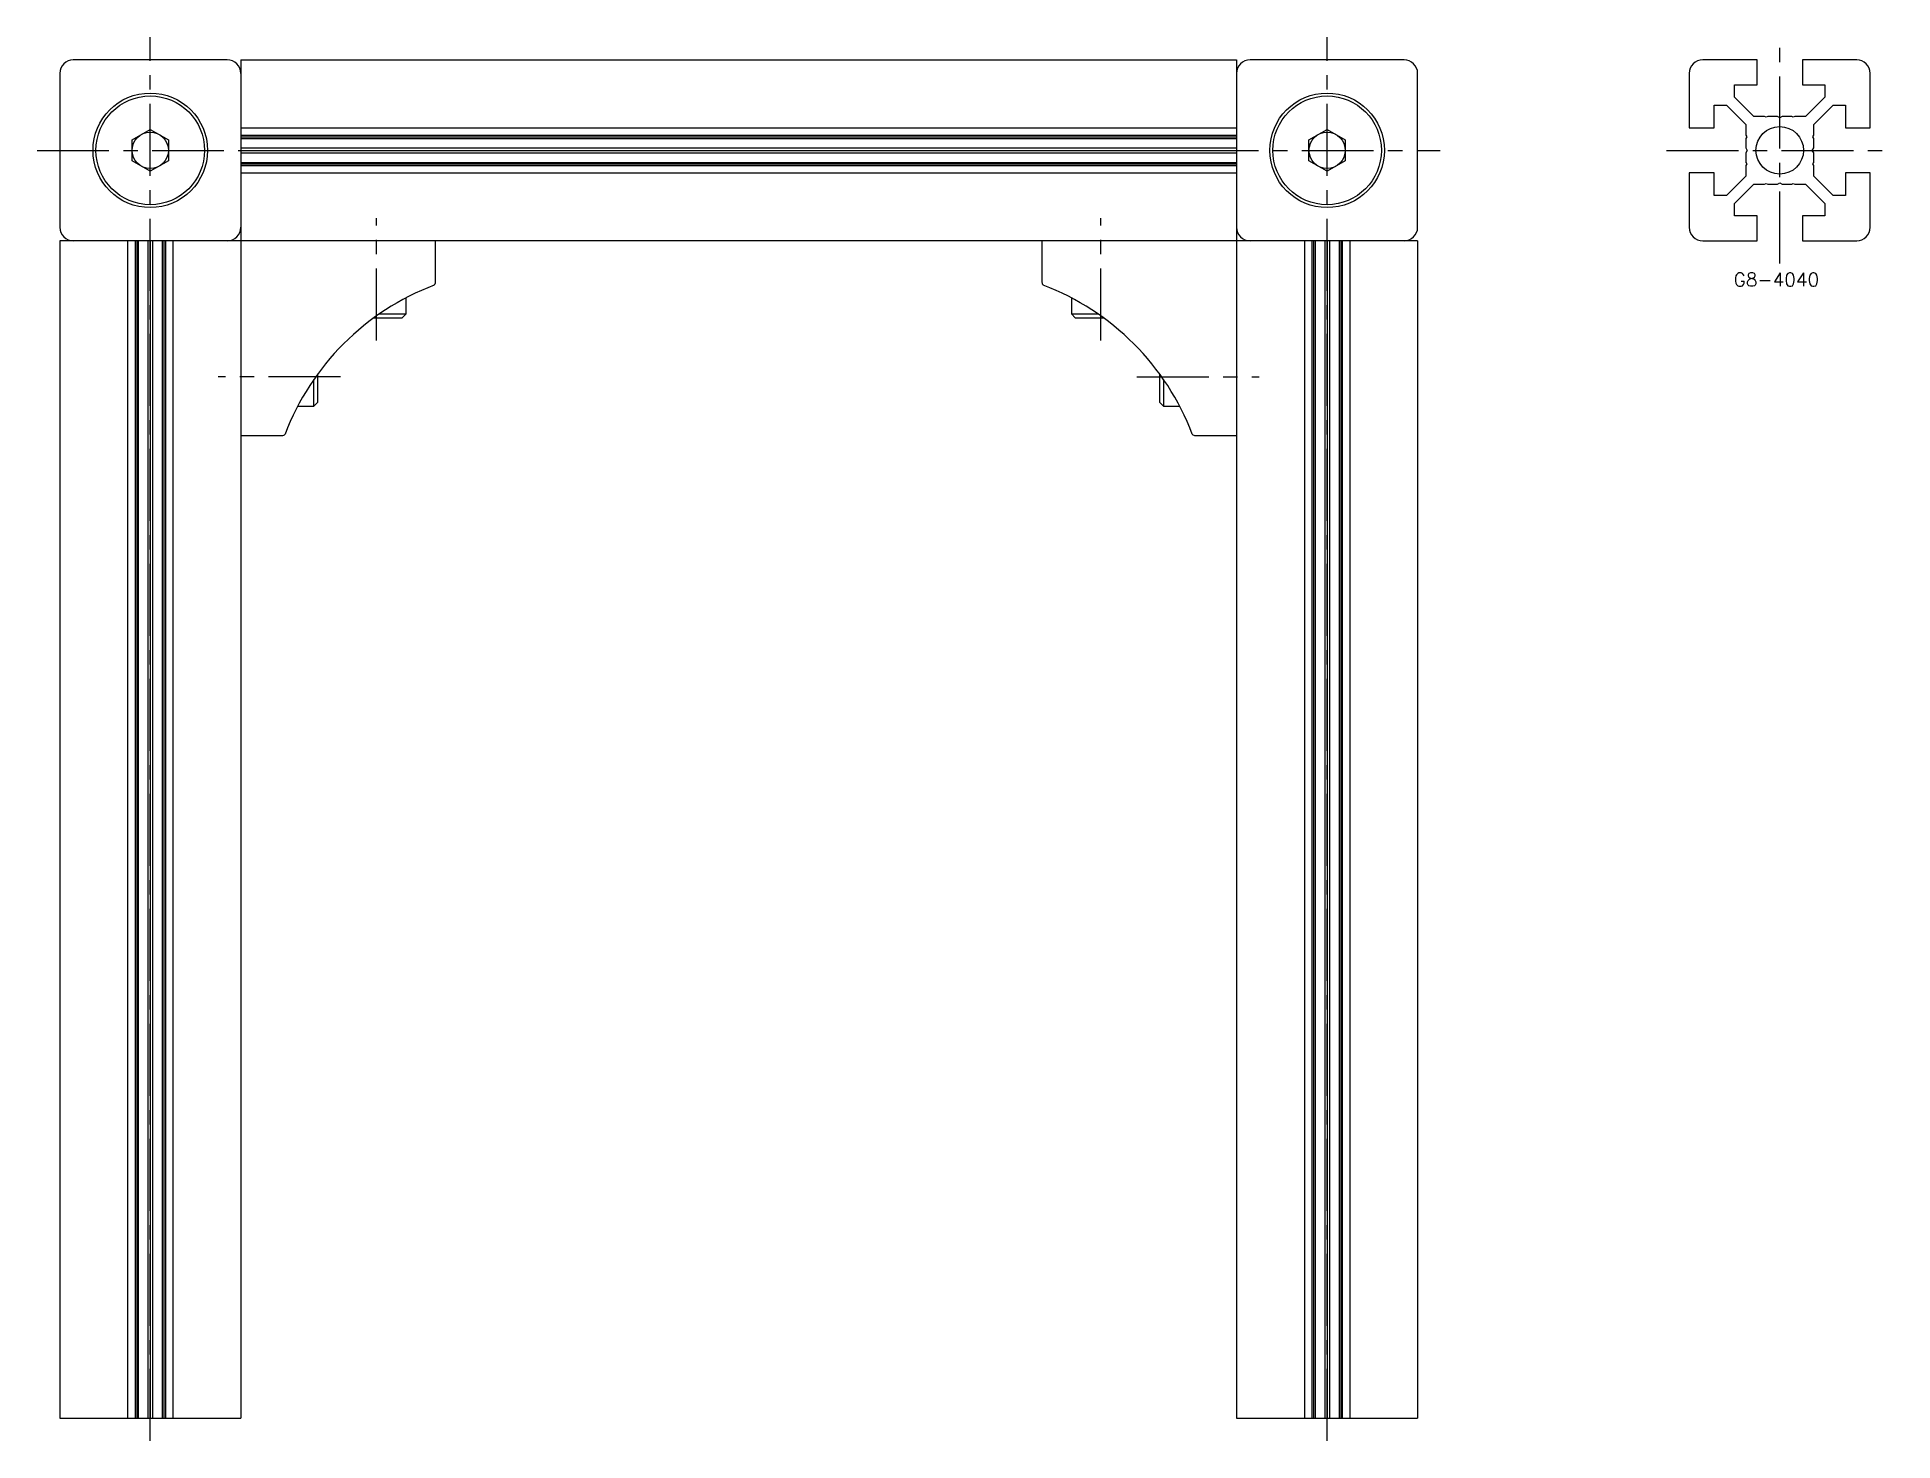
# Model space of a CAD drawing. Extents: x -5 to 1069, y -8 to 675.
# Drawn here: x 659 to 1069, y 5 to 315 of the extents above; entities that cross this region are included whole.
import ezdxf

# ---------------------------------------------------------------- set-up
doc = ezdxf.new("R2010")
doc.units = 0
doc.header["$LTSCALE"] = 0.5
doc.linetypes.add('CENTER', pattern=[50.8, 31.75, -6.35, 6.35, -6.35])
for name, color, linetype in [('MSM_CENTER', 1, 'CENTER'), ('MSM_CONTINUOUS', 7, 'CONTINUOUS'), ('MSM_PART_NUMBER', 7, 'CONTINUOUS')]:
    doc.layers.add(name, color=color, linetype=linetype)
doc.styles.get("Standard").update_dxf_attribs({"font": 'txt.shx', "height": 3, "bigfont": 'bigfont.shx'})

# ---------------------------------------------------------------- blocks, each defined once
blk = doc.blocks.new('*U10')
at = {"layer": 'MSM_PART_NUMBER'}
blk.add_text('G8-4040', height=3, dxfattribs=at).set_placement((1033.82, 259.97))

msp = doc.modelspace()

# ---------------------------------------------------------------- linework, layer by layer
at = {"layer": 'MSM_CENTER'}
for p, q in [((684, 5), (684, 315)), ((944, 5), (944, 315)), ((1044, 265), (1044, 315)), ((659, 290), (969, 290)), ((1019, 290), (1069, 290)), ((734, 248), (734, 275)), ((894, 248), (894, 275)), ((726, 240), (699, 240)), ((902, 240), (929, 240))]:
    msp.add_line(p, q, dxfattribs=at)
at = {"layer": 'MSM_CONTINUOUS'}
for p, q in [((701, 310), (667, 310)), ((704, 310), (704, 10)), ((704, 310), (924, 310)), ((924, 310), (924, 10)), ((961, 310), (927, 310)), ((1039, 310), (1027, 310)), ((1039, 304.5), (1039, 310)), ((1061, 310), (1049, 310)), ((1049, 310), (1049, 304.5)), ((664, 307), (664, 273)), ((964, 273), (964, 307)), ((1024, 307), (1024, 295)), ((1034, 301.77), (1034, 304.5)), ((1034, 304.5), (1039, 304.5)), ((1049, 304.5), (1054, 304.5)), ((1054, 304.5), (1054, 301.77)), ((1064, 295), (1064, 307)), ((1029.5, 300), (1032.23, 300)), ((1029.5, 295), (1029.5, 300)), ((1032.23, 300), (1036.5, 295.73)), ((1038.27, 297.5), (1034, 301.77)), ((1054, 301.77), (1049.73, 297.5)), ((1051.5, 295.73), (1055.77, 300)), ((1055.77, 300), (1058.5, 300)), ((1058.5, 300), (1058.5, 295)), ((1036.5, 295.73), (1036.5, 293.35)), ((1040.65, 297.5), (1038.27, 297.5)), ((1041, 297.3), (1040.65, 297.5)), ((1041.35, 297.5), (1041, 297.3)), ((1043.48, 297.5), (1041.35, 297.5)), ((1044, 297.2), (1043.48, 297.5)), ((1044.52, 297.5), (1044, 297.2)), ((1046.65, 297.5), (1044.52, 297.5)), ((1047, 297.3), (1046.65, 297.5)), ((1047.35, 297.5), (1047, 297.3)), ((1049.73, 297.5), (1047.35, 297.5)), ((1051.5, 293.35), (1051.5, 295.73)), ((680, 292.31), (684, 294.62)), ((680, 287.69), (680, 292.31)), ((684, 294.62), (688, 292.31)), ((688, 292.31), (688, 287.69)), ((704, 295), (924, 295)), ((704, 293.35), (924, 293.35)), ((704, 293), (924, 293)), ((704, 292.65), (924, 292.65)), ((940, 292.31), (944, 294.62)), ((940, 287.69), (940, 292.31)), ((944, 294.62), (948, 292.31)), ((948, 292.31), (948, 287.69)), ((1024, 295), (1029.5, 295)), ((1036.5, 293.35), (1036.7, 293)), ((1036.7, 293), (1036.5, 292.65)), ((1036.5, 292.65), (1036.5, 290.52)), ((1051.3, 293), (1051.5, 293.35)), ((1051.5, 292.65), (1051.3, 293)), ((1051.5, 290.52), (1051.5, 292.65)), ((1058.5, 295), (1064, 295)), ((684, 285.38), (680, 287.69)), ((688, 287.69), (684, 285.38)), ((704, 290.52), (924, 290.52)), ((704, 290), (924, 290)), ((704, 289.48), (924, 289.48)), ((704, 287.35), (924, 287.35)), ((704, 287), (924, 287)), ((944, 285.38), (940, 287.69)), ((948, 287.69), (944, 285.38)), ((1036.5, 290.52), (1036.8, 290)), ((1036.8, 290), (1036.5, 289.48)), ((1036.5, 289.48), (1036.5, 287.35)), ((1036.5, 287.35), (1036.7, 287)), ((1036.7, 287), (1036.5, 286.65)), ((1051.2, 290), (1051.5, 290.52)), ((1051.5, 289.48), (1051.2, 290)), ((1051.3, 287), (1051.5, 287.35)), ((1051.5, 286.65), (1051.3, 287)), ((1051.5, 287.35), (1051.5, 289.48)), ((704, 286.65), (924, 286.65)), ((704, 285), (924, 285)), ((1029.5, 285), (1024, 285)), ((1024, 285), (1024, 273)), ((1029.5, 280), (1029.5, 285)), ((1036.5, 284.27), (1032.23, 280)), ((1036.5, 286.65), (1036.5, 284.27)), ((1051.5, 284.27), (1051.5, 286.65)), ((1055.77, 280), (1051.5, 284.27)), ((1064, 285), (1058.5, 285)), ((1058.5, 285), (1058.5, 280)), ((1064, 273), (1064, 285)), ((1032.23, 280), (1029.5, 280)), ((1034, 278.23), (1038.27, 282.5)), ((1038.27, 282.5), (1040.65, 282.5)), ((1040.65, 282.5), (1041, 282.7)), ((1041, 282.7), (1041.35, 282.5)), ((1041.35, 282.5), (1043.48, 282.5)), ((1043.48, 282.5), (1044, 282.8)), ((1044, 282.8), (1044.52, 282.5)), ((1044.52, 282.5), (1046.65, 282.5)), ((1046.65, 282.5), (1047, 282.7)), ((1047, 282.7), (1047.35, 282.5)), ((1047.35, 282.5), (1049.73, 282.5)), ((1049.73, 282.5), (1054, 278.23)), ((1058.5, 280), (1055.77, 280)), ((1034, 275.5), (1034, 278.23)), ((1039, 275.5), (1034, 275.5)), ((1039, 270), (1039, 275.5)), ((1054, 275.5), (1049, 275.5)), ((1049, 275.5), (1049, 270)), ((1054, 278.23), (1054, 275.5)), ((964, 270), (664, 270)), ((664, 270), (664, 10)), ((679, 270), (679, 10)), ((680.65, 270), (680.65, 10)), ((681, 270), (681, 10)), ((681.35, 270), (681.35, 10)), ((683.48, 270), (683.48, 10)), ((684, 270), (684, 10)), ((684.52, 270), (684.52, 10)), ((686.65, 270), (686.65, 10)), ((687, 270), (687, 10)), ((687.35, 270), (687.35, 10)), ((689, 270), (689, 10)), ((747, 260.91), (747, 270)), ((881, 270), (881, 260.91)), ((939, 270), (939, 10)), ((940.65, 270), (940.65, 10)), ((941, 270), (941, 10)), ((941.35, 270), (941.35, 10)), ((943.48, 270), (943.48, 10)), ((944, 270), (944, 10)), ((944.52, 270), (944.52, 10)), ((946.65, 270), (946.65, 10)), ((947, 270), (947, 10)), ((947.35, 270), (947.35, 10)), ((949, 270), (949, 10)), ((964, 270), (964, 10)), ((1027, 270), (1039, 270)), ((1049, 270), (1061, 270)), ((740.5, 253.87), (740.5, 257.42)), ((887.5, 257.42), (887.5, 253.87)), ((733.39, 253), (739.63, 253)), ((734.61, 253.87), (740.5, 253.87)), ((739.63, 253), (740.5, 253.87)), ((887.5, 253.87), (888.37, 253)), ((887.5, 253.87), (893.39, 253.87)), ((888.37, 253), (894.61, 253)), ((720.13, 233.5), (720.13, 239.39)), ((721, 234.37), (721, 240.61)), ((907, 240.61), (907, 234.37)), ((907.87, 239.39), (907.87, 233.5)), ((720.13, 233.5), (721, 234.37)), ((907, 234.37), (907.87, 233.5)), ((716.58, 233.5), (720.13, 233.5)), ((907.87, 233.5), (911.42, 233.5)), ((704, 227), (713.09, 227)), ((914.91, 227), (924, 227)), ((664, 10), (704, 10)), ((924, 10), (964, 10))]:
    msp.add_line(p, q, dxfattribs=at)
for centre, radius in [((684, 290), 12.65), ((684, 290), 12), ((944, 290), 12.65), ((944, 290), 12), ((1044, 290), 5.25), ((684, 290), 4), ((944, 290), 4)]:
    msp.add_circle(centre, radius, dxfattribs=at)
for centre, radius, start, end in [((667, 307), 3, 90, 180), ((701, 307), 3, 0, 90), ((927, 307), 3, 90, 180), ((961, 307), 3, 0, 90), ((1027, 307), 3, 90, 180), ((1061, 307), 3, 0, 90), ((667, 273), 3, 180, 270), ((701, 273), 3, 270, 0), ((927, 273), 3, 180, 270), ((961, 273), 3, 270, 0), ((1027, 273), 3, 180, 270), ((1061, 273), 3, 270, 0), ((766.78, 207.22), 56.67, 110.7505, 159.2495), ((746, 260.91), 1, 315, 0), ((882, 260.91), 1, 180, 225), ((861.22, 207.22), 56.67, 20.7505, 69.2495), ((713.09, 228), 1, 270, 315), ((914.91, 228), 1, 225, 270)]:
    msp.add_arc(centre, radius, start, end, dxfattribs=at)

# ---------------------------------------------------------------- block references
msp.add_blockref('*U10', (0, 0), dxfattribs=at)

doc.saveas('drawing.dxf')
